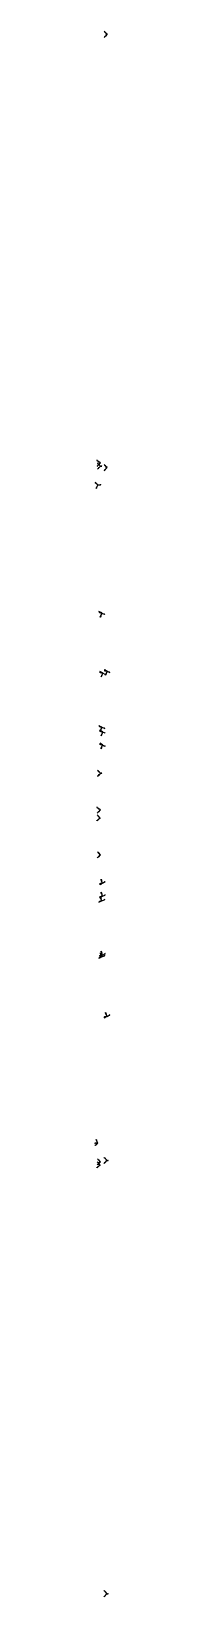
# Model space of a CAD drawing. Header units: millimetres. Extents: x -4559 to 51, y -1000 to 1000.
# Drawn here: x -66 to -47, y -904 to 904 of the extents above; entities that cross this region are included whole.
import ezdxf

# ---------------------------------------------------------------- set-up
doc = ezdxf.new("R2010")
doc.units = ezdxf.units.MM
for name, color, linetype in [('PgmDef_0_0', 1, 'Continuous'), ('PgmDef_1_1', 1, 'Continuous'), ('PgmDef_2_2', 1, 'Continuous'), ('PgmDef_4_4', 1, 'Continuous'), ('PgmDef_5_5', 1, 'Continuous'), ('PgmDef_7_7', 1, 'Continuous')]:
    doc.layers.add(name, color=color, linetype=linetype)

# ---------------------------------------------------------------- blocks, each defined once
blk = doc.blocks.new('Kontrollpunkt')
at = {"color": 0}
for q in [(0, 6), (8, 0), (0, 0, 4)]:
    blk.add_line((0, 0), q, dxfattribs=at)
for points in [[(0.25, 8, -0.25), (-0.25, 8, -0.25), (-0.25, 8, 0.25), (0, 10, 0), (-0.25, 8, -0.25), (0.25, 8, 0.25), (0, 10, 0), (0.25, 8, -0.25), (0.25, 8, 0.25), (-0.25, 8, 0.25)], [(0.25, 6, -0.25), (-0.25, 6, -0.25), (-0.25, 6, 0.25), (0, 8, 0), (-0.25, 6, -0.25), (0.25, 6, 0.25), (0, 8, 0), (0.25, 6, -0.25), (0.25, 6, 0.25), (-0.25, 6, 0.25)], [(0.25, 0.25, 4), (-0.25, 0.25, 4), (-0.25, -0.25, 4), (0, 0, 6), (-0.25, 0.25, 4), (0.25, -0.25, 4), (0, 0, 6), (0.25, 0.25, 4), (0.25, -0.25, 4), (-0.25, -0.25, 4)], [(0.25, 0.25, 6), (-0.25, 0.25, 6), (-0.25, -0.25, 6), (0, 0, 8), (-0.25, 0.25, 6), (0.25, -0.25, 6), (0, 0, 8), (0.25, 0.25, 6), (0.25, -0.25, 6), (-0.25, -0.25, 6)], [(0.25, 0.25, 8), (-0.25, 0.25, 8), (-0.25, -0.25, 8), (0, 0, 10), (-0.25, 0.25, 8), (0.25, -0.25, 8), (0, 0, 10), (0.25, 0.25, 8), (0.25, -0.25, 8), (-0.25, -0.25, 8)], [(8, 0.25, -0.25), (8, 0.25, 0.25), (8, -0.25, 0.25), (10, 0, 0), (8, 0.25, 0.25), (8, -0.25, -0.25), (10, 0, 0), (8, 0.25, -0.25), (8, -0.25, -0.25), (8, -0.25, 0.25)]]:
    blk.add_polyline3d(points, dxfattribs=at)

msp = doc.modelspace()

# ---------------------------------------------------------------- block references
at = {"layer": 'PgmDef_0_0', "color": 1, "extrusion": (-0.696364, 0.696364, 0.173648), "xscale": 0.5, "yscale": 0.5, "zscale": 0.5, "rotation": 279.8510761165839}
for p in [(-601.3, -491.6, 595.4), (-247.6, -430.2, 247.1)]:
    msp.add_blockref('Kontrollpunkt', p, dxfattribs=at)
at = {"layer": 'PgmDef_0_0', "color": 1, "extrusion": (-0.764528, 0.642788, -0.048172), "xscale": 0.5, "yscale": 0.5, "zscale": 0.5, "rotation": 267.6807206853263}
for p in [(-272.9, -19.3, 306.5), (33.7, -31.7, 49)]:
    msp.add_blockref('Kontrollpunkt', p, dxfattribs=at)
at = {"layer": 'PgmDef_0_0', "color": 1, "extrusion": (-0.696364, 0.686546, -0.209122), "xscale": 0.5000000000000001, "yscale": 0.5000000000000001, "zscale": 0.5000000000000001, "rotation": 258.350383539587}
for p in [(-245.7, 41.9, 321.3), (6.8, 25.7, 70.2)]:
    msp.add_blockref('Kontrollpunkt', p, dxfattribs=at)
at = {"layer": 'PgmDef_0_0', "color": 1, "extrusion": (-0.616658, 0.510016, -0.599681), "xscale": 0.5000000000000001, "yscale": 0.5000000000000001, "zscale": 0.5000000000000001, "rotation": 243.6197686375796}
msp.add_blockref('Kontrollpunkt', (-254.4, 150.4, 248.4), dxfattribs=at)
msp.add_blockref('Kontrollpunkt', (-254.4, 150.4, 248.4), dxfattribs=at)
at = {"layer": 'PgmDef_1_1', "color": 1, "extrusion": (-0.764528, -0.642788, -0.048172), "rotation": 92.31927931467374}
for p, xscale, yscale, zscale in [((-33.7, -31.7, 49), 0.5000000000000001, 0.5000000000000001, 0.5000000000000001), ((272.9, -19.3, 306.5), 0.4999999999999999, 0.4999999999999999, 0.4999999999999999)]:
    msp.add_blockref('Kontrollpunkt', p, dxfattribs=dict(at, xscale=xscale, yscale=yscale, zscale=zscale))
at = {"layer": 'PgmDef_1_1', "color": 1, "extrusion": (-0.696364, -0.686546, -0.209122), "xscale": 0.5, "yscale": 0.5, "zscale": 0.5, "rotation": 101.6496164604099}
for p in [(-6.8, 25.7, 70.2), (245.7, 41.9, 321.3)]:
    msp.add_blockref('Kontrollpunkt', p, dxfattribs=at)
at = {"layer": 'PgmDef_1_1', "color": 1, "extrusion": (-0.616658, -0.510015, -0.599681), "xscale": 0.5000000000000001, "yscale": 0.5000000000000001, "zscale": 0.5000000000000001, "rotation": 116.3802281109623}
msp.add_blockref('Kontrollpunkt', (254.4, 150.4, 248.4), dxfattribs=at)
msp.add_blockref('Kontrollpunkt', (254.4, 150.4, 248.4), dxfattribs=at)
at = {"layer": 'PgmDef_1_1', "color": 1, "extrusion": (-0.696364, -0.696364, 0.173648), "xscale": 0.4999999999999999, "yscale": 0.4999999999999999, "zscale": 0.4999999999999999, "rotation": 80.14892388341613}
for p in [(247.6, -430.2, 247.1), (601.3, -491.6, 595.4)]:
    msp.add_blockref('Kontrollpunkt', p, dxfattribs=at)
at = {"layer": 'PgmDef_2_2', "color": 1, "extrusion": (-0.696364, -0.173648, -0.696364), "xscale": 0.5000000000000001, "yscale": 0.5000000000000001, "zscale": 0.5000000000000001}
for p, rotation in [((78.9, 65.9, 42.4), 80.28160008389149), ((144.7, 77.3, 54.2), 80.28160008389146), ((214.7, 55.5, 92.3), 80.28160008389149), ((214.7, -498.4, 629.8), 80.28160008389149)]:
    msp.add_blockref('Kontrollpunkt', p, dxfattribs=dict(at, rotation=rotation))
at = {"layer": 'PgmDef_2_2', "color": 1, "extrusion": (-0.743283, -0.185348, -0.642788), "xscale": 0.4999999999999999, "yscale": 0.4999999999999999, "zscale": 0.4999999999999999, "rotation": 78.25754199173613}
msp.add_blockref('Kontrollpunkt', (64.2, 54.7, 49), dxfattribs=at)
at = {"layer": 'PgmDef_2_2', "color": 1, "extrusion": (-0.642788, -0.185348, -0.743283), "xscale": 0.5000000000000001, "yscale": 0.5000000000000001, "zscale": 0.5000000000000001, "rotation": 83.70387452442476}
for p in [(80.9, 27.1, 91.6), (143.1, -720.1, 948.6), (143.1, 40.4, 103.6)]:
    msp.add_blockref('Kontrollpunkt', p, dxfattribs=at)
at = {"layer": 'PgmDef_4_4', "color": 1, "extrusion": (-0.642788, 0.185348, -0.743283), "xscale": 0.5000000000000001, "yscale": 0.5000000000000001, "zscale": 0.5000000000000001, "rotation": 276.2961254755752}
for p in [(-207.5, -445.1, 670.8), (-207.5, 54.2, 116.1), (-80.9, 27.1, 91.6)]:
    msp.add_blockref('Kontrollpunkt', p, dxfattribs=at)
at = {"layer": 'PgmDef_4_4', "color": 1, "extrusion": (-0.696364, 0.173648, -0.696364), "xscale": 0.5, "yscale": 0.5, "zscale": 0.5}
for p, rotation in [((-144.7, 77.3, 54.2), 279.7183999161086), ((-148, 43.9, 80.3), 279.7183999161085), ((-148, -790.2, 889.7), 279.7183999161085), ((-78.9, 65.9, 42.4), 279.7183999161086)]:
    msp.add_blockref('Kontrollpunkt', p, dxfattribs=dict(at, rotation=rotation))
at = {"layer": 'PgmDef_4_4', "color": 1, "extrusion": (-0.743283, 0.185348, -0.642788), "xscale": 0.4999999999999999, "yscale": 0.4999999999999999, "zscale": 0.4999999999999999, "rotation": 281.7424580082638}
msp.add_blockref('Kontrollpunkt', (-64.2, 54.7, 49), dxfattribs=at)
at = {"layer": 'PgmDef_5_5', "color": 1, "extrusion": (-0.743283, -0.185348, 0.642788), "xscale": 0.5, "yscale": 0.5, "zscale": 0.5, "rotation": 101.7424580082639}
msp.add_blockref('Kontrollpunkt', (64.2, -361.1, -208.1), dxfattribs=at)
at = {"layer": 'PgmDef_5_5', "color": 1, "extrusion": (-0.696364, -0.173648, 0.696364)}
for p, xscale, yscale, zscale, rotation in [((78.9, -353, -236.1), 0.5, 0.5, 0.5, 99.71839991610851), ((144.7, -364.4, -224.3), 0.5000000000000001, 0.5000000000000001, 0.5000000000000001, 99.71839991610848), ((214.7, -342.6, -186.3), 0.4999999999999999, 0.4999999999999999, 0.4999999999999999, 99.71839991610858), ((214.7, 272.2, 410.3), 0.4999999999999999, 0.4999999999999999, 0.4999999999999999, 99.71839991610858)]:
    msp.add_blockref('Kontrollpunkt', p, dxfattribs=dict(at, xscale=xscale, yscale=yscale, zscale=zscale, rotation=rotation))
at = {"layer": 'PgmDef_5_5', "color": 1, "extrusion": (-0.642788, -0.185348, 0.743283), "xscale": 0.5000000000000001, "yscale": 0.5000000000000001, "zscale": 0.5000000000000001, "rotation": 96.29612547557522}
for p in [(80.9, -294.7, -205.7), (143.1, 720.1, 948.6), (143.1, -308, -193.7)]:
    msp.add_blockref('Kontrollpunkt', p, dxfattribs=at)
at = {"layer": 'PgmDef_7_7', "color": 1, "extrusion": (-0.642788, 0.185348, 0.743283), "xscale": 0.5000000000000001, "yscale": 0.5000000000000001, "zscale": 0.5000000000000001, "rotation": 263.7038745244248}
for p in [(-207.5, 234.2, 436.6), (-207.5, -321.8, -181.2), (-80.9, -294.7, -205.7)]:
    msp.add_blockref('Kontrollpunkt', p, dxfattribs=at)
at = {"layer": 'PgmDef_7_7', "color": 1, "extrusion": (-0.696364, 0.173648, 0.696364)}
for p, xscale, yscale, zscale, rotation in [((-144.7, -364.4, -224.3), 0.5, 0.5, 0.5, 260.2816000838915), ((-148, -331, -198.2), 0.5000000000000001, 0.5000000000000001, 0.5000000000000001, 260.2816000838914), ((-148, 790.2, 889.7), 0.5000000000000001, 0.5000000000000001, 0.5000000000000001, 260.2816000838914), ((-78.9, -353, -236.1), 0.5000000000000001, 0.5000000000000001, 0.5000000000000001, 260.2816000838915)]:
    msp.add_blockref('Kontrollpunkt', p, dxfattribs=dict(at, xscale=xscale, yscale=yscale, zscale=zscale, rotation=rotation))
at = {"layer": 'PgmDef_7_7', "color": 1, "extrusion": (-0.743283, 0.185348, 0.642788), "xscale": 0.4999999999999999, "yscale": 0.4999999999999999, "zscale": 0.4999999999999999, "rotation": 258.2575419917361}
msp.add_blockref('Kontrollpunkt', (-64.2, -361.1, -208.1), dxfattribs=at)

doc.saveas('drawing.dxf')
